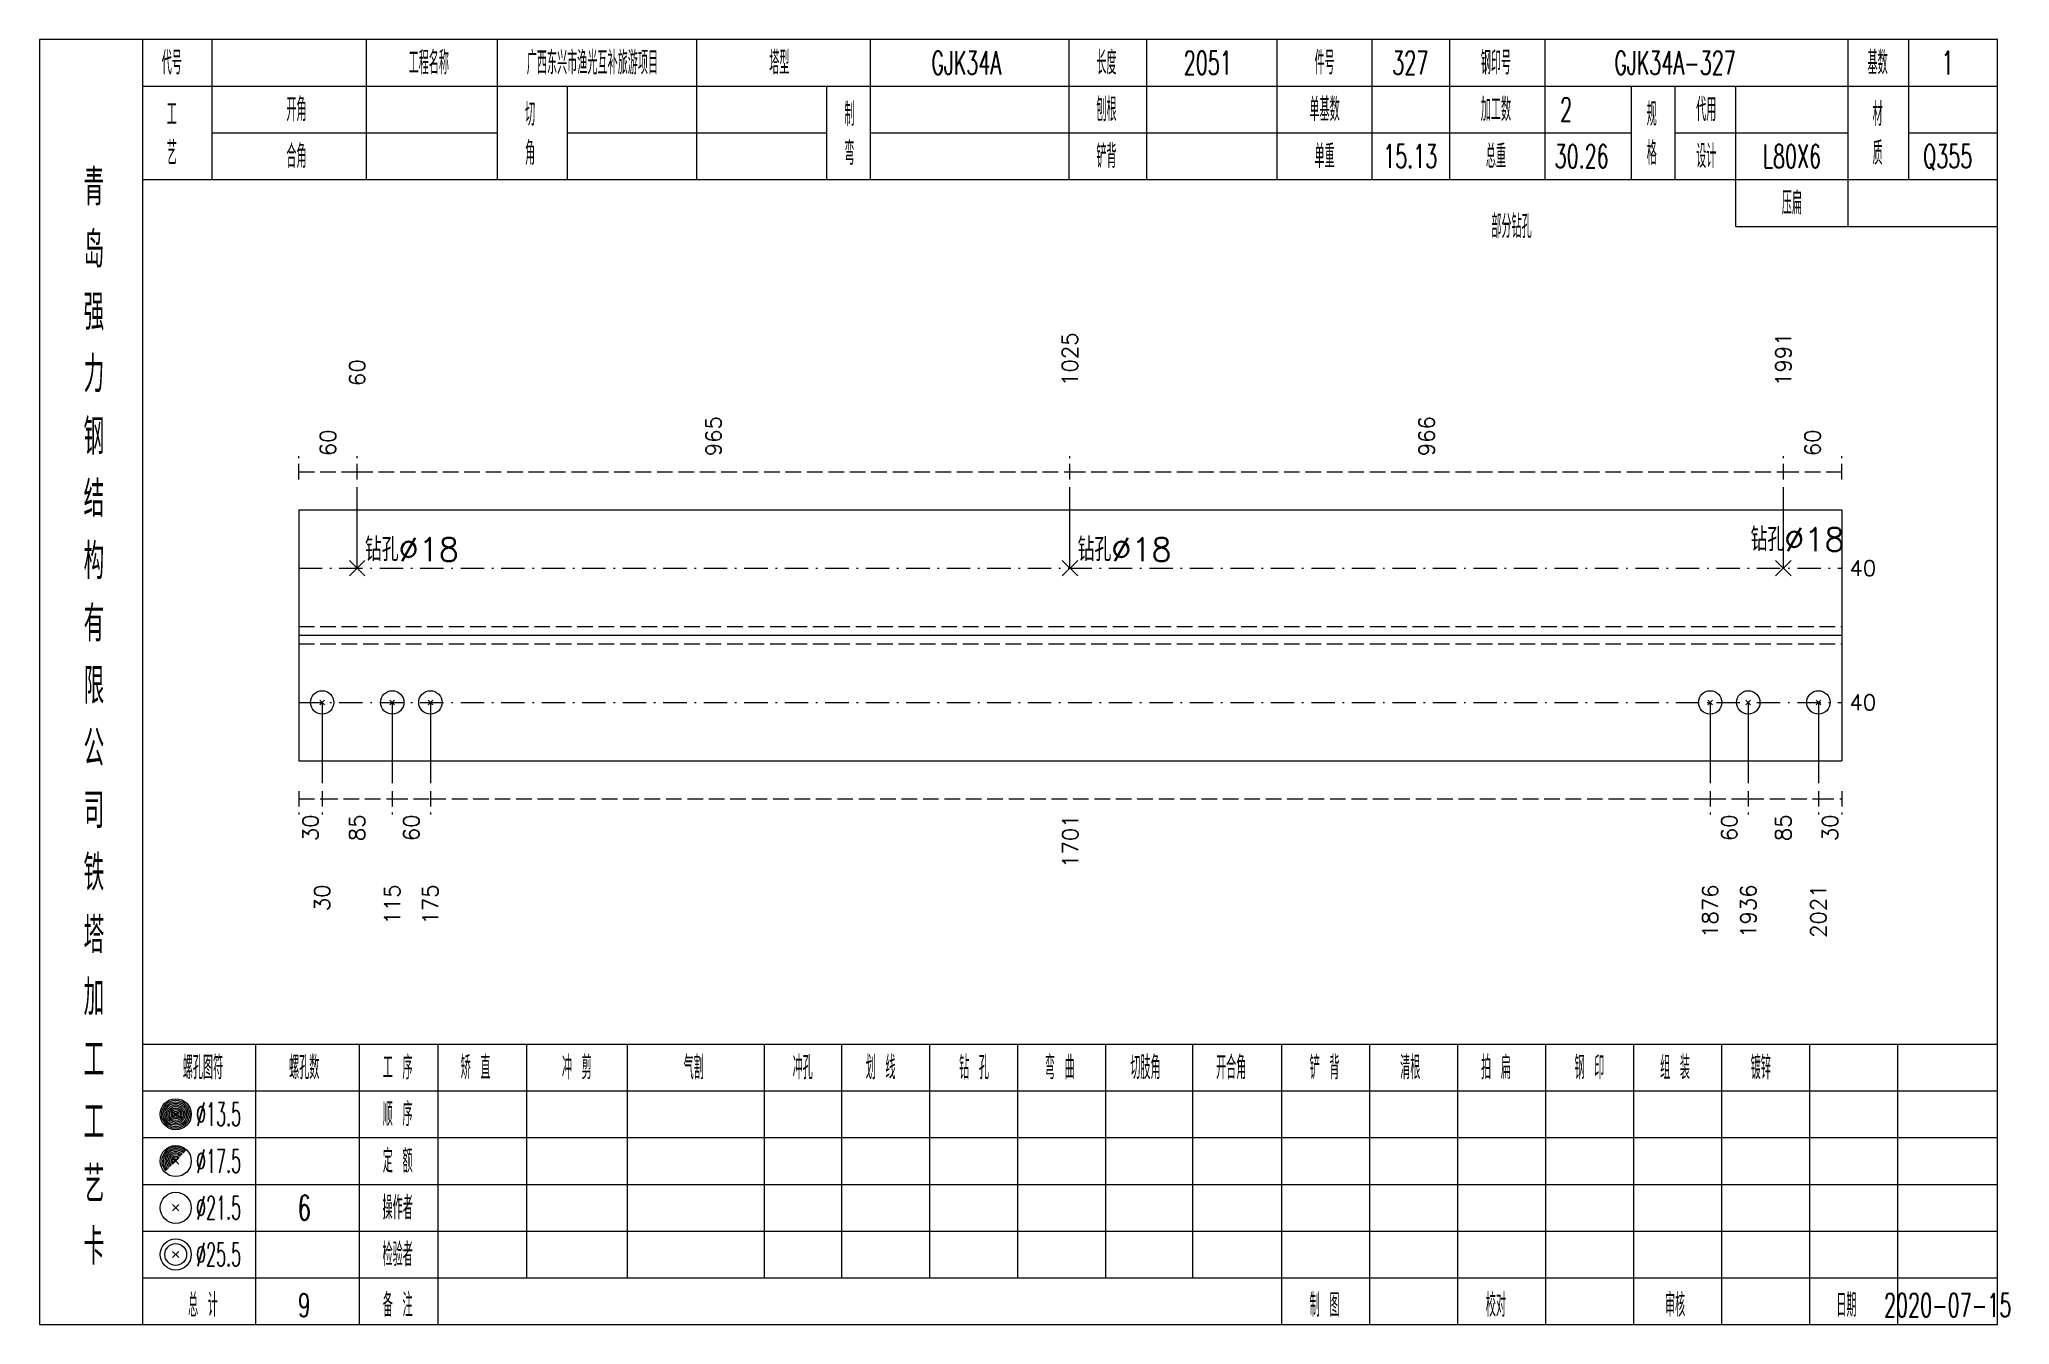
# Model space of a CAD drawing. Extents: x 0 to 2606, y -377 to 6479.
# Drawn here: x 2091.2 to 2344.1, y 5425 to 5590 of the extents above; entities that cross this region are included whole.
import ezdxf
from ezdxf.enums import TextEntityAlignment as Align

# ---------------------------------------------------------------- set-up
doc = ezdxf.new("R2010")
doc.units = 0
doc.header["$MEASUREMENT"] = 0
doc.linetypes.add('一点画线', pattern=[5.2, 3, -1, 0.2, -1])
doc.linetypes.add('虚线', pattern=[2.75, 2, -0.75])
doc.layers.get('0').update_dxf_attribs({"linetype": 'CONTINUOUS', "lineweight": 25})
doc.layers.add('1', color=7, linetype='CONTINUOUS', lineweight=25)
doc.layers.add('4', color=7, linetype='CONTINUOUS', lineweight=25)
doc.styles.get("Standard").update_dxf_attribs({"font": 'simplex.shx', "width": 0.7, "height": 3, "bigfont": 'gbhzfs.shx'})

msp = doc.modelspace()

# ---------------------------------------------------------------- texts
at = {"color": 7, "linetype": 'Continuous', "lineweight": 13}
for s, p in [('1025', (2223.5, 5545.5)), ('1991', (2315.1, 5545.5)), ('60', (2132, 5545.5))]:
    msp.add_text(s, height=2, rotation=90, dxfattribs=at).set_placement(p, align=Align.MIDDLE_LEFT)
at = {"color": 8, "linetype": 'Continuous', "lineweight": 9}
for s, p in [('60', (2128.25, 5536.5)), ('965', (2177.75, 5536.5)), ('966', (2269.3, 5536.5)), ('60', (2318.85, 5536.5))]:
    msp.add_text(s, height=2, rotation=90, dxfattribs=at).set_placement(p, align=Align.MIDDLE_LEFT)
at = {"color": 7, "linetype": 'Continuous', "lineweight": 13}
for p in [(2310.9, 5523.41), (2133, 5522.12), (2224.5, 5522.12)]:
    msp.add_text('钻孔%%c18', height=3, dxfattribs=at).set_placement(p, align=Align.BOTTOM_LEFT)
for p in [(2323.6, 5522.12), (2323.6, 5504.88)]:
    msp.add_text('40', height=2, dxfattribs=at).set_placement(p, align=Align.MIDDLE_LEFT)
at = {"color": 8, "linetype": 'Continuous', "lineweight": 9}
for s, p in [('30', (2126, 5490.5)), ('85', (2132, 5490.5)), ('60', (2138.95, 5490.5)), ('1701', (2223.55, 5490.5)), ('60', (2308.15, 5490.5)), ('85', (2315.1, 5490.5)), ('30', (2321.1, 5490.5))]:
    msp.add_text(s, height=2, rotation=90, dxfattribs=at).set_placement(p, align=Align.MIDDLE_RIGHT)
at = {"layer": '1', "color": 7, "linetype": 'Continuous', "lineweight": 13}
for s, p in [('30', (2127.5, 5481.5)), ('115', (2136.5, 5481.5)), ('175', (2141.4, 5481.5)), ('1876', (2305.7, 5481.5)), ('1936', (2310.6, 5481.5)), ('2021', (2319.6, 5481.5))]:
    msp.add_text(s, height=2, rotation=90, dxfattribs=at).set_placement(p, align=Align.MIDDLE_RIGHT)
at = {"layer": '4', "color": 1, "linetype": 'Continuous', "lineweight": 13}
for s, height, width, p in [('代号', 3, 0.6, (2108.2, 5587)), ('工程名称', 3, 0.6, (2141.2, 5587)), ('广西东兴市渔光互补旅游项目', 3, 0.6, (2162.2, 5587)), ('塔型', 3, 0.6, (2186.2, 5587)), ('GJK34A', 3, 0.6, (2210.2, 5587)), ('长度', 3, 0.6, (2228.2, 5587)), ('2051', 3, 0.6, (2241.2, 5587)), ('件号', 3, 0.6, (2256.2, 5587)), ('327', 3, 0.6, (2267.2, 5587)), ('钢印号', 3, 0.6, (2278.2, 5587)), ('GJK34A-327', 3, 0.6, (2301.2, 5587)), ('基数', 3, 0.6, (2327.2, 5587)), ('1', 3, 0.6, (2336.2, 5587)), ('开角', 3, 0.6, (2124.2, 5581)), ('刨根', 3, 0.6, (2228.2, 5581)), ('单基数', 3, 0.6, (2256.2, 5581)), ('加工数', 3, 0.6, (2278.2, 5581)), ('代用', 3, 0.6, (2305.2, 5581)), ('工', 3, 0.6, (2108.2, 5580.4)), ('切', 3, 0.6, (2154.2, 5580.4)), ('制', 3, 0.6, (2195.2, 5580.4)), ('2', 3, 0.6, (2287.2, 5581)), ('规', 3, 0.6, (2298.2, 5580.4)), ('材', 3, 0.6, (2327.2, 5580.4)), ('艺', 3, 0.6, (2108.2, 5575.4)), ('合角', 3, 0.6, (2124.2, 5575)), ('角', 3, 0.6, (2154.2, 5575.4)), ('弯', 3, 0.6, (2195.2, 5575.4)), ('铲背', 3, 0.6, (2228.2, 5575)), ('单重', 3, 0.6, (2256.2, 5575)), ('15.13', 3, 0.6, (2267.2, 5575)), ('总重', 3, 0.6, (2278.2, 5575)), ('30.26', 3, 0.6, (2289.2, 5575)), ('格', 3, 0.6, (2298.2, 5575.4)), ('设计', 3, 0.6, (2305.2, 5575)), ('L80X6', 3, 0.6, (2316.2, 5575)), ('质', 3, 0.6, (2327.2, 5575.4)), ('Q355', 3, 0.6, (2336.2, 5575)), ('青', 4.6, 0.8, (2098.2, 5571)), ('压扁', 3, 0.6, (2316.2, 5569)), ('部分钻孔', 3, 0.6, (2280.2, 5566)), ('岛', 4.6, 0.8, (2098.2, 5563)), ('强', 4.6, 0.8, (2098.2, 5555)), ('力', 4.6, 0.8, (2098.2, 5547)), ('钢', 4.6, 0.8, (2098.2, 5539)), ('结', 4.6, 0.8, (2098.2, 5531)), ('构', 4.6, 0.8, (2098.2, 5523)), ('有', 4.6, 0.8, (2098.2, 5515)), ('限', 4.6, 0.8, (2098.2, 5507)), ('公', 4.6, 0.8, (2098.2, 5499)), ('司', 4.6, 0.8, (2098.2, 5491)), ('铁', 4.6, 0.8, (2098.2, 5483)), ('塔', 4.6, 0.8, (2098.2, 5475)), ('加', 4.6, 0.8, (2098.2, 5467)), ('工', 4.6, 0.8, (2098.2, 5459)), ('螺孔图符', 3, 0.6, (2112.2, 5458)), ('螺孔数', 3, 0.6, (2125.2, 5458)), ('工 序', 3, 0.6, (2137.2, 5458)), ('矫 直', 3, 0.6, (2147.2, 5458)), ('冲 剪', 3, 0.6, (2160.2, 5458)), ('气割', 3, 0.6, (2175.2, 5458)), ('冲孔', 3, 0.6, (2189.2, 5458)), ('划 线', 3, 0.6, (2199.2, 5458)), ('钻 孔', 3, 0.6, (2211.2, 5458)), ('弯 曲', 3, 0.6, (2222.2, 5458)), ('切肢角', 3, 0.6, (2233.2, 5458)), ('开合角', 3, 0.6, (2244.2, 5458)), ('铲 背', 3, 0.6, (2256.2, 5458)), ('清根', 3, 0.6, (2267.2, 5458)), ('拍 扁', 3, 0.6, (2278.2, 5458)), ('钢 印', 3, 0.6, (2290.2, 5458)), ('组 装', 3, 0.6, (2301.2, 5458)), ('镀锌', 3, 0.6, (2312.2, 5458)), ('顺 序', 3, 0.6, (2137.2, 5452)), ('工', 4.6, 0.8, (2098.2, 5451)), ('%%C13.5', 3, 0.5, (2114.2, 5452)), ('%%C17.5', 3, 0.5, (2114.2, 5446)), ('定 额', 3, 0.6, (2137.2, 5446)), ('艺', 4.6, 0.8, (2098.2, 5443)), ('%%C21.5', 3, 0.5, (2114.2, 5440)), ('6', 3.2, 0.6, (2125.2, 5440)), ('操作者', 3, 0.6, (2137.2, 5440)), ('卡', 4.6, 0.8, (2098.2, 5435)), ('检验者', 3, 0.6, (2137.2, 5434)), ('%%C25.5', 3, 0.5, (2114.2, 5434)), ('总 计', 3, 0.6, (2112.2, 5427.5)), ('9', 3, 0.6, (2125.2, 5427.5)), ('备 注', 3, 0.6, (2137.2, 5427.5)), ('制 图', 3, 0.6, (2256.2, 5427.5)), ('校对', 3, 0.6, (2278.2, 5427.5)), ('审核', 3, 0.6, (2301.2, 5427.5)), ('日期', 3, 0.6, (2323.2, 5427.5)), ('2020-07-15', 3, 0.6, (2336.2, 5427.5))]:
    msp.add_text(s, height=height, dxfattribs=dict(at, width=width)).set_placement(p, align=Align.MIDDLE_CENTER)

# ---------------------------------------------------------------- linework, layer by layer
at = {"color": 8, "linetype": '虚线', "lineweight": 9}
for p, q in [((2124.5, 5533.5), (2124.5, 5536.5)), ((2124.5, 5534.5), (2132, 5534.5)), ((2132, 5533.5), (2132, 5536.5)), ((2132, 5533.5), (2132, 5536.5)), ((2132, 5534.5), (2223.5, 5534.5)), ((2223.5, 5533.5), (2223.5, 5536.5)), ((2223.5, 5533.5), (2223.5, 5536.5)), ((2223.5, 5534.5), (2315.1, 5534.5)), ((2315.1, 5533.5), (2315.1, 5536.5)), ((2315.1, 5533.5), (2315.1, 5536.5)), ((2315.1, 5534.5), (2322.6, 5534.5)), ((2322.6, 5533.5), (2322.6, 5536.5)), ((2124.5, 5493.5), (2124.5, 5490.5)), ((2124.5, 5492.5), (2127.5, 5492.5)), ((2127.5, 5493.5), (2127.5, 5490.5)), ((2127.5, 5493.5), (2127.5, 5490.5)), ((2127.5, 5492.5), (2136.5, 5492.5)), ((2136.5, 5493.5), (2136.5, 5490.5)), ((2136.5, 5493.5), (2136.5, 5490.5)), ((2136.5, 5492.5), (2141.4, 5492.5)), ((2141.4, 5493.5), (2141.4, 5490.5)), ((2141.4, 5493.5), (2141.4, 5490.5)), ((2141.4, 5492.5), (2305.7, 5492.5)), ((2305.7, 5493.5), (2305.7, 5490.5)), ((2305.7, 5493.5), (2305.7, 5490.5)), ((2305.7, 5492.5), (2310.6, 5492.5)), ((2310.6, 5493.5), (2310.6, 5490.5)), ((2310.6, 5493.5), (2310.6, 5490.5)), ((2310.6, 5492.5), (2319.6, 5492.5)), ((2319.6, 5493.5), (2319.6, 5490.5)), ((2319.6, 5493.5), (2319.6, 5490.5)), ((2319.6, 5492.5), (2322.6, 5492.5)), ((2322.6, 5493.5), (2322.6, 5490.5))]:
    msp.add_line(p, q, dxfattribs=at)
at = {"color": 7, "linetype": 'Continuous', "lineweight": 13}
for p, q in [((2132, 5522.12), (2132, 5532.5)), ((2223.5, 5522.12), (2223.5, 5532.5)), ((2315.1, 5522.12), (2315.1, 5532.5)), ((2131, 5521.12), (2133, 5523.12)), ((2131, 5523.12), (2133, 5521.12)), ((2222.5, 5521.12), (2224.5, 5523.12)), ((2222.5, 5523.12), (2224.5, 5521.12)), ((2314.1, 5521.12), (2316.1, 5523.12)), ((2314.1, 5523.12), (2316.1, 5521.12)), ((2127.5, 5504.88), (2127.5, 5494.5)), ((2136.5, 5504.88), (2136.5, 5494.5)), ((2141.4, 5504.88), (2141.4, 5494.5)), ((2305.7, 5504.88), (2305.7, 5494.5)), ((2310.6, 5504.88), (2310.6, 5494.5)), ((2319.6, 5504.88), (2319.6, 5494.5))]:
    msp.add_line(p, q, dxfattribs=at)
at = {"color": 7, "linetype": 'Continuous', "lineweight": 18}
for p, q in [((2124.5, 5529.62), (2124.5, 5497.38)), ((2124.5, 5529.62), (2322.6, 5529.62)), ((2322.6, 5529.62), (2322.6, 5497.38)), ((2124.5, 5513.5), (2322.6, 5513.5))]:
    msp.add_line(p, q, dxfattribs=at)
at = {"color": 3, "linetype": '一点画线', "lineweight": 13}
for p, q in [((2124.5, 5522.12), (2322.6, 5522.12)), ((2124.5, 5504.88), (2322.6, 5504.88))]:
    msp.add_line(p, q, dxfattribs=at)
at = {"color": 1, "linetype": '虚线', "lineweight": 18}
for p, q in [((2124.5, 5514.62), (2322.6, 5514.62)), ((2124.5, 5512.38), (2322.6, 5512.38))]:
    msp.add_line(p, q, dxfattribs=at)
at = {"layer": '1', "color": 7, "linetype": 'Continuous', "lineweight": 13}
for p, q in [((2127.2, 5504.57), (2127.8, 5505.18)), ((2127.8, 5504.57), (2127.2, 5505.18)), ((2136.2, 5504.57), (2136.8, 5505.18)), ((2136.8, 5504.57), (2136.2, 5505.18)), ((2141.1, 5504.57), (2141.7, 5505.18)), ((2141.7, 5504.57), (2141.1, 5505.18)), ((2305.4, 5504.57), (2306, 5505.18)), ((2306, 5504.57), (2305.4, 5505.18)), ((2310.3, 5504.57), (2310.9, 5505.18)), ((2310.9, 5504.57), (2310.3, 5505.18)), ((2319.3, 5504.57), (2319.9, 5505.18)), ((2319.9, 5504.57), (2319.3, 5505.18))]:
    msp.add_line(p, q, dxfattribs=at)
at = {"layer": '1', "color": 7, "linetype": 'Continuous', "lineweight": 18}
msp.add_line((2124.5, 5497.38), (2322.6, 5497.38), dxfattribs=at)
at = {"layer": '1', "color": 7, "linetype": 'Continuous', "lineweight": 13}
for centre in [(2127.5, 5504.88), (2136.5, 5504.88), (2141.4, 5504.88), (2305.7, 5504.88), (2310.6, 5504.88), (2319.6, 5504.88)]:
    msp.add_circle(centre, 1.5, dxfattribs=at)
at = {"layer": '4', "color": 1, "linetype": 'Continuous', "lineweight": 18}
for p, q in [((2104.5, 5425), (2104.5, 5590)), ((2113.4, 5572), (2113.4, 5590)), ((2133.2, 5572), (2133.2, 5590)), ((2150, 5572), (2150, 5590)), ((2175.6, 5572), (2175.6, 5590)), ((2197.9, 5572), (2197.9, 5590)), ((2223.4, 5572), (2223.4, 5590)), ((2233.4, 5572), (2233.4, 5590)), ((2250.1, 5572), (2250.1, 5590)), ((2262.3, 5572), (2262.3, 5590)), ((2272.3, 5572), (2272.3, 5590)), ((2284.5, 5572), (2284.5, 5590)), ((2323.4, 5566), (2323.4, 5590)), ((2331.2, 5572), (2331.2, 5590)), ((2104.5, 5584), (2342.6, 5584)), ((2159, 5572), (2159, 5584)), ((2192.3, 5572), (2192.3, 5584)), ((2295.6, 5572), (2295.6, 5584)), ((2301.2, 5572), (2301.2, 5584)), ((2309, 5566), (2309, 5584)), ((2113.4, 5578), (2150, 5578)), ((2159, 5578), (2192.3, 5578)), ((2197.9, 5578), (2295.6, 5578)), ((2301.2, 5578), (2323.4, 5578)), ((2331.2, 5578), (2342.6, 5578)), ((2104.5, 5572), (2342.6, 5572)), ((2309, 5566), (2342.6, 5566)), ((2104.5, 5461), (2342.6, 5461)), ((2119, 5425), (2119, 5461)), ((2132.3, 5425), (2132.3, 5461)), ((2142.4, 5425), (2142.4, 5461)), ((2153.8, 5431), (2153.8, 5461)), ((2166.7, 5431), (2166.7, 5461)), ((2184.3, 5431), (2184.3, 5461)), ((2194.2, 5431), (2194.2, 5461)), ((2205.5, 5431), (2205.5, 5461)), ((2216.8, 5431), (2216.8, 5461)), ((2228.1, 5431), (2228.1, 5461)), ((2239.3, 5431), (2239.3, 5461)), ((2250.7, 5431), (2250.7, 5461)), ((2262, 5431), (2262, 5461)), ((2273.3, 5431), (2273.3, 5461)), ((2284.6, 5431), (2284.6, 5461)), ((2295.9, 5431), (2295.9, 5461)), ((2307.2, 5431), (2307.2, 5461)), ((2318.5, 5431), (2318.5, 5461)), ((2329.8, 5431), (2329.8, 5461)), ((2104.5, 5455), (2342.6, 5455)), ((2104.5, 5449), (2342.6, 5449)), ((2104.5, 5443), (2342.6, 5443)), ((2104.5, 5437), (2342.6, 5437)), ((2104.5, 5431), (2342.6, 5431)), ((2250.7, 5425), (2250.7, 5431)), ((2262, 5425), (2262, 5431)), ((2273.3, 5425), (2273.3, 5431)), ((2284.6, 5425), (2284.6, 5431)), ((2295.9, 5425), (2295.9, 5431)), ((2307.2, 5425), (2307.2, 5431)), ((2318.5, 5425), (2318.5, 5431)), ((2329.8, 5425), (2329.8, 5431))]:
    msp.add_line(p, q, dxfattribs=at)
at = {"layer": '4', "color": 7, "linetype": 'Continuous', "lineweight": 13}
for p, q in [((2108.5, 5451.8), (2108.9, 5452.2)), ((2108.9, 5451.8), (2108.5, 5452.2)), ((2108.3, 5439.6), (2109.1, 5440.4)), ((2109.1, 5439.6), (2108.3, 5440.4)), ((2108.3, 5433.6), (2109.1, 5434.4)), ((2109.1, 5433.6), (2108.3, 5434.4))]:
    msp.add_line(p, q, dxfattribs=at)
at = {"layer": '4', "color": 7, "linetype": 'Continuous', "lineweight": 0}
for p, q in [((2108.3, 5445.6), (2109.1, 5446.4)), ((2108.3, 5446.4), (2109.1, 5445.6))]:
    msp.add_line(p, q, dxfattribs=at)
at = {"layer": '4', "color": 1, "linetype": 'Continuous', "lineweight": 18}
msp.add_lwpolyline([(2091.2, 5590), (2091.2, 5425), (2342.6, 5425), (2342.6, 5590)], close=True, dxfattribs=at)
at = {"layer": '4', "color": 7, "linetype": 'Continuous', "lineweight": 13}
for centre, radius in [((2108.7, 5452), 2), ((2108.7, 5452), 1.8), ((2108.7, 5452), 1.6), ((2108.7, 5452), 1.4), ((2108.7, 5452), 1.2), ((2108.7, 5452), 1), ((2108.7, 5452), 0.8), ((2108.7, 5452), 0.6), ((2108.7, 5452), 0.4), ((2108.7, 5452), 0.2), ((2108.7, 5446), 2), ((2108.7, 5440), 2), ((2108.7, 5434), 2), ((2108.7, 5434), 1.4)]:
    msp.add_circle(centre, radius, dxfattribs=at)
for radius in [1.8, 1.6, 1.4, 1.2, 1, 0.8, 0.6, 0.4, 0.2]:
    msp.add_arc((2108.7, 5446), radius, 45, 225, dxfattribs=at)

msp.set_redraw_order([(e.dxf.handle, doc.entitydb.next_handle()) for e in msp.query("TEXT MTEXT ATTDEF DIMENSION ARC_DIMENSION")])  # texts and dimensions are drawn at this point

doc.saveas('drawing.dxf')
